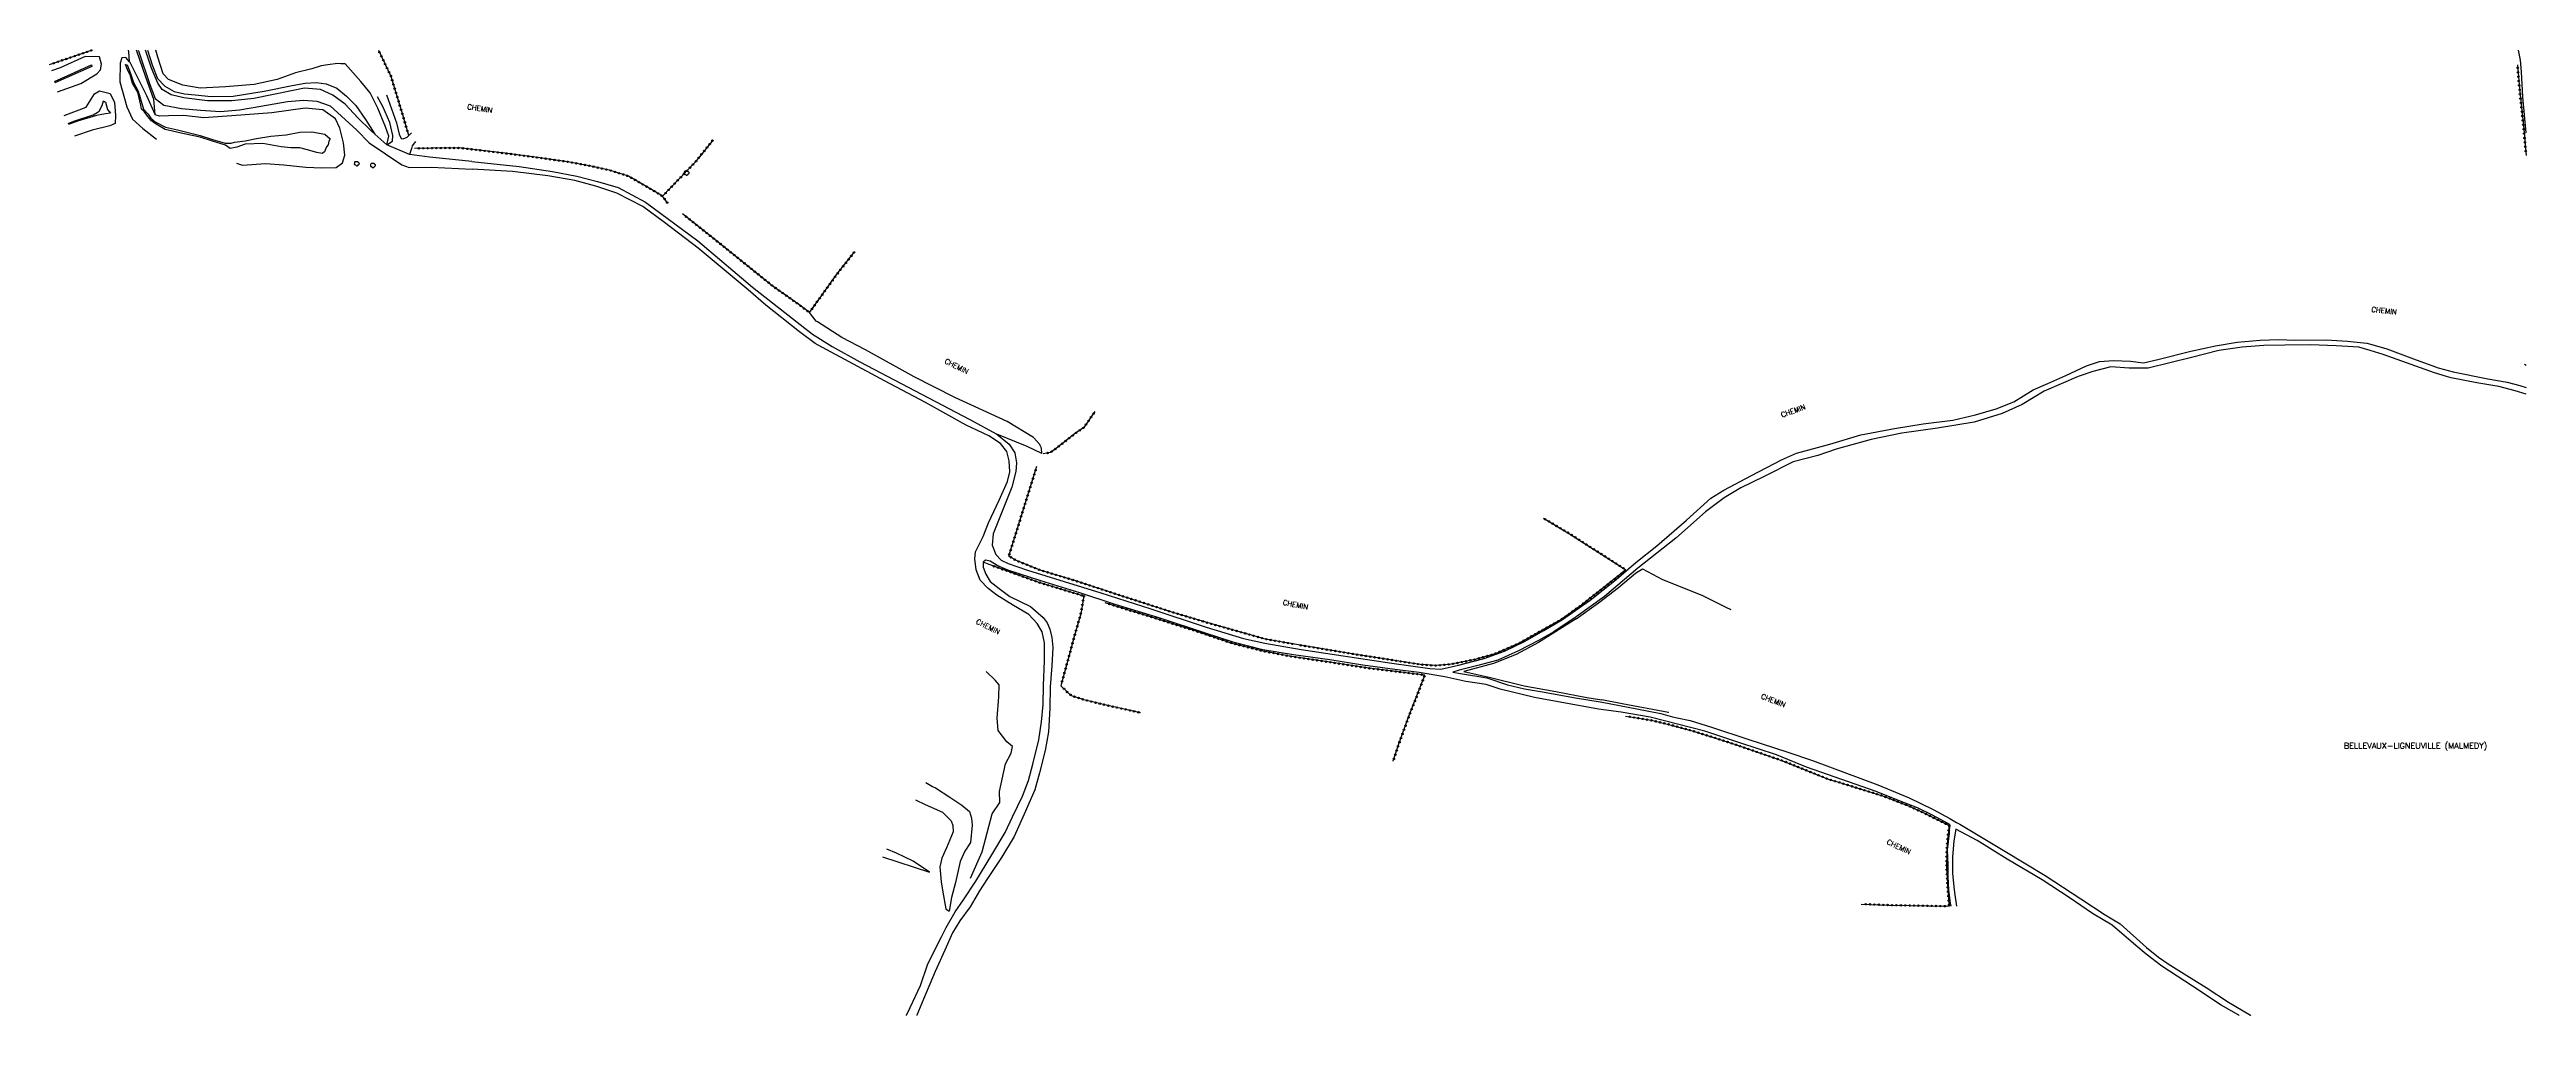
# Model space of a CAD drawing. Header units: millimetres. Extents: x 266999 to 268000, y 119000 to 120000.
# Drawn here: x 267156 to 268000, y 119671 to 120000 of the extents above; entities that cross this region are included whole.
import ezdxf
from ezdxf.enums import TextEntityAlignment as Align

# ---------------------------------------------------------------- set-up
doc = ezdxf.new("R2010")
doc.units = ezdxf.units.MM
doc.layers.get('0').update_dxf_attribs({"linetype": 'CONTINUOUS'})
for name, color, linetype in [('W0017', 7, 'CONTINUOUS'), ('W0071', 7, 'CONTINUOUS'), ('W0211', 2, 'CONTINUOUS'), ('W0214', 2, 'CONTINUOUS'), ('W0300', 7, 'CONTINUOUS'), ('W0322', 7, 'CONTINUOUS'), ('W0323', 7, 'CONTINUOUS'), ('W0330', 7, 'CONTINUOUS'), ('W0980', 7, 'CONTINUOUS'), ('W0989', 7, 'CONTINUOUS')]:
    doc.layers.add(name, color=color, linetype=linetype)
doc.styles.get("Standard").update_dxf_attribs({"font": 'romans.shx', "width": 0.85})

# ---------------------------------------------------------------- blocks, each defined once
blk = doc.blocks.new('T300')
for p, q in [((-0.8, 0.51), (-0.86, 0.34)), ((-0.86, 0.34), (-0.86, 0.17)), ((-0.86, 0.17), (-0.74, 0.06)), ((-0.69, 0.63), (-0.8, 0.51)), ((-0.8, -0.06), (-0.74, 0.06)), ((-0.74, 0.06), (-0.69, 0.11)), ((-0.57, 0.69), (-0.69, 0.63)), ((-0.46, 0.69), (-0.57, 0.69)), ((-0.29, 0.63), (-0.46, 0.69)), ((-0.29, 0.63), (-0.17, 0.74)), ((-0.23, 0.57), (-0.29, 0.63)), ((-0.17, 0.74), (-0.06, 0.8)), ((-0.06, 0.8), (0.06, 0.8)), ((0.06, 0.8), (0.23, 0.74)), ((0.23, 0.74), (0.34, 0.63)), ((0.34, 0.63), (0.4, 0.51)), ((0.46, 0.46), (0.34, 0.46)), ((0.4, 0.51), (0.4, 0.46)), ((0.57, 0.4), (0.46, 0.46)), ((0.57, 0.4), (0.69, 0.29)), ((0.69, 0.29), (0.74, 0.17)), ((0.74, 0.06), (0.69, -0.17)), ((0.74, 0.17), (0.74, 0.06)), ((-0.8, -0.17), (-0.8, -0.06)), ((-0.8, -0.23), (-0.8, -0.17)), ((-0.74, -0.34), (-0.8, -0.23)), ((-0.69, -0.4), (-0.74, -0.34)), ((-0.51, -0.46), (-0.69, -0.4)), ((-0.4, -0.46), (-0.51, -0.46)), ((-0.4, -0.46), (-0.34, -0.46)), ((-0.34, -0.46), (-0.34, -0.4)), ((-0.34, -0.51), (-0.34, -0.46)), ((-0.29, -0.63), (-0.34, -0.51)), ((-0.17, -0.74), (-0.29, -0.63)), ((-0.06, -0.8), (-0.17, -0.74)), ((0.06, -0.8), (-0.06, -0.8)), ((0.17, -0.74), (0.06, -0.8)), ((0.23, -0.69), (0.17, -0.74)), ((0.29, -0.46), (0.23, -0.46)), ((0.29, -0.63), (0.23, -0.69)), ((0.46, -0.4), (0.29, -0.46)), ((0.34, -0.51), (0.29, -0.63)), ((0.34, -0.51), (0.34, -0.46)), ((0.57, -0.34), (0.46, -0.4)), ((0.63, -0.29), (0.57, -0.34)), ((0.69, -0.17), (0.63, -0.29))]:
    blk.add_line(p, q)
blk = doc.blocks.new('t323o')
at = {"color": 0, "linetype": 'Continuous'}
for radius in [0.25, 0.15]:
    blk.add_circle((0, 0), radius, dxfattribs=at)
blk = doc.blocks.new('t322o')
at = {"color": 0, "linetype": 'Continuous'}
for radius in [0.25, 0.15]:
    blk.add_circle((0, 0), radius, dxfattribs=at)

msp = doc.modelspace()

# ---------------------------------------------------------------- linework, layer by layer
at = {"layer": 'W0017'}
for points in [[(267270.82, 119967.75), (267272.74, 119969.09), (267272.83, 119970.99), (267271.79, 119975.4), (267269.42, 119980.84), (267267.66, 119984.19)], [(267270.66, 119984.8), (267274.1, 119975.25), (267275.01, 119971.45), (267275.68, 119970), (267276.41, 119969.78), (267277.71, 119970.39), (267279.19, 119971.82)], [(267280.51, 119968.91), (267279.41, 119967.45), (267279.22, 119966.53), (267278.5, 119964.49)]]:
    msp.add_lwpolyline(points, dxfattribs=at)
at = {"layer": 'W0071'}
for points in [[(267186, 120000), (267186.22, 119999.46), (267189.95, 119988.32), (267191.81, 119983.58), (267194.8, 119981.31), (267200.77, 119980.14), (267207.3, 119979.6), (267214.08, 119979.13), (267220.55, 119979.73), (267227.83, 119980.97), (267236.95, 119982.54), (267242.34, 119983.01), (267246.97, 119982.72), (267251.47, 119981.03), (267255.36, 119977.56), (267260.52, 119972.84), (267264.72, 119968.48), (267275.86, 119961), (267278.4, 119960.06), (267285.88, 119960.16), (267299.83, 119959.53)], [(267299.75, 119962.07), (267285.38, 119963.61), (267278.5, 119964.49), (267270.82, 119967.75), (267266.72, 119971.43), (267265.34, 119972.67), (267260.88, 119977.02), (267256.54, 119981.69), (267252.41, 119984.71), (267248.15, 119986.65), (267242.76, 119987.13), (267238.26, 119986.16), (267225.47, 119983.62), (267218, 119982.76), (267209.69, 119982.78), (267201.57, 119983.76), (267197.32, 119984.88), (267194.2, 119986.7), (267192.67, 119988.84), (267190.62, 119993.97), (267188.57, 120000)], [(268000, 119971.88), (267998.95, 119984.11), (267998.41, 119992.66), (267998.13, 119996.7), (267997.56, 119999.49), (267997.4, 120000)], [(267299.75, 119962.07), (267315.89, 119960.44), (267327.26, 119958.71), (267335.59, 119957.13), (267342.65, 119955.23), (267349.59, 119953.2), (267358.96, 119948.21), (267376.79, 119935.05), (267395.47, 119919.23), (267415.93, 119903.3), (267422.57, 119898.99), (267432.01, 119893.81), (267469.51, 119874.1), (267478.69, 119869.17), (267482.91, 119865.79), (267484.91, 119862.76), (267485.45, 119859.34), (267485.22, 119856.48), (267483.81, 119851.07), (267477.49, 119835.15), (267477.08, 119831.27), (267478.38, 119828.11), (267480.17, 119826.22), (267482.6, 119825.04), (267489.15, 119822.82), (267514.17, 119815.05), (267531.23, 119809.57), (267550.07, 119803.39), (267562.8, 119799.45), (267570.11, 119797.87), (267582.51, 119795.7), (267613.4, 119791.04), (267626.29, 119789.32), (267630.04, 119789.1), (267636.12, 119790.36), (267644.86, 119792.73), (267651.75, 119795.14), (267658.64, 119798.5), (267665.21, 119802.18), (267671.58, 119805.98), (267676.12, 119809.14), (267680.95, 119812.62), (267689.83, 119819.56), (267696.58, 119825.44), (267703.71, 119831.07), (267713.77, 119839.82), (267722.14, 119847.32), (267726.53, 119850.03), (267735.97, 119855.01), (267746.23, 119860.46), (267751.28, 119862.73), (267762.67, 119865.72), (267773.29, 119868.94), (267784.77, 119871.04), (267794.47, 119872.72), (267804.57, 119873.96), (267812.36, 119875.72), (267819.32, 119877.78), (267825.38, 119880.15), (267832.04, 119884.24), (267837.02, 119886.45), (267843.14, 119889.19), (267850.19, 119892.47), (267854.62, 119893.9), (267859.38, 119894.32), (267865.12, 119894.07), (267869.59, 119893.46), (267874.53, 119894.65), (267885.74, 119897.45), (267894.16, 119899.29), (267901.52, 119900.53), (267909.4, 119901.15), (267915.7, 119901.48), (267921.18, 119901.15), (267931.81, 119901.32), (267939.14, 119900.91), (267945.71, 119900.16), (267947.4, 119899.7), (267952.5, 119898.27), (267956.17, 119896.91), (267961.68, 119894.85), (267970.03, 119891.79), (267975.16, 119890.39), (267986.93, 119888.01), (267993.57, 119886.85), (267997.83, 119885.76), (268000, 119885.07)], [(267447.89, 119671), (267447.92, 119671.06), (267449.2, 119673.66), (267452.65, 119681.27), (267455.12, 119688.21), (267458.21, 119694.53), (267459.89, 119697.78), (267461.41, 119700.93), (267464.47, 119706.29), (267467.32, 119710.41), (267471.58, 119716.74), (267477.05, 119725.77), (267481.52, 119733.39), (267484.04, 119738.75), (267487.46, 119745.7), (267489.54, 119751.14), (267491.04, 119756.65), (267493.09, 119765.01), (267493.95, 119771.11), (267494.5, 119777.05), (267494.6, 119783.52), (267494.99, 119791.9), (267494.97, 119797.99), (267494.14, 119801.76), (267492.5, 119804.6), (267489.68, 119807.65), (267484.41, 119810.72), (267478.7, 119814.28), (267475.82, 119816.6), (267473, 119819.43), (267471.7, 119822.88), (267471.25, 119826.65), (267471.48, 119829.03), (267474.04, 119834.26), (267475.9, 119838.91), (267479.57, 119846.62), (267482.4, 119853.03), (267483.1, 119856.27), (267482.87, 119860.07), (267482.08, 119863.3), (267479.99, 119866.01), (267476, 119868.58), (267468.32, 119872.22), (267454.45, 119879.99), (267440.45, 119887.35), (267417.87, 119899.45), (267416.82, 119900.01), (267411.42, 119904.02), (267400.03, 119913.09), (267393.91, 119918.3), (267389.9, 119921.72), (267376.94, 119932.61), (267365.47, 119941.29), (267358.09, 119946.74), (267349.19, 119951.36), (267342.03, 119953.74), (267334.84, 119955.64), (267325.66, 119957.26), (267313.65, 119958.74), (267299.83, 119959.53)], [(268000, 119882.76), (267996.28, 119883.98), (267990.77, 119885.45), (267983.26, 119886.65), (267974.44, 119888.34), (267972.84, 119888.82), (267968.74, 119890.06), (267962.46, 119892.33), (267951.28, 119896.36), (267946.86, 119897.73), (267943.02, 119898.79), (267935.24, 119899.32), (267926.51, 119899.64), (267917.73, 119899.51), (267910.66, 119899.42), (267903.22, 119898.81), (267895.29, 119897.68), (267885.98, 119895.31), (267871.17, 119891.68), (267864.74, 119891.66), (267858.49, 119892.1), (267852.35, 119890.5), (267847.29, 119888.8), (267835.69, 119883.77), (267828.21, 119879.27), (267821.4, 119876.2), (267811.92, 119873.19), (267799.36, 119871.19), (267787.17, 119869.46), (267776.78, 119867.32), (267764.82, 119864.01), (267758.63, 119861.9), (267750.14, 119859.74), (267740.26, 119854.75), (267732.32, 119850.82), (267726.6, 119847.45), (267720.34, 119842.72), (267710.16, 119833.71), (267697.21, 119823.44), (267685.9, 119813.83), (267676.2, 119806.85), (267668.64, 119801.83), (267663.33, 119798.86), (267656.58, 119795.25), (267649.5, 119792.13), (267643.17, 119790.36), (267636.33, 119788.71), (267634.18, 119788.06), (267636.78, 119787.57), (267645.74, 119786.07), (267652.78, 119783.76), (267658.54, 119782.32), (267664.1, 119781.45), (267676.02, 119779.24), (267685.04, 119777.84), (267696.9, 119775.52), (267705.02, 119773.88), (267709.09, 119772.84), (267710.63, 119772.45), (267715.04, 119771.59), (267722.35, 119769.23), (267734.75, 119765.24), (267748.38, 119760.73), (267756.78, 119757.86), (267779.09, 119749.57), (267789.66, 119745.21), (267797.67, 119741.35), (267797.89, 119741.23), (267803.6, 119738.1), (267805.83, 119736.83), (267806.98, 119736.17), (267812.72, 119732.83), (267822.37, 119727.06), (267836.08, 119718.67), (267848.28, 119710.76), (267856.52, 119705.27), (267861.59, 119702.26), (267870.61, 119694.18), (267874.66, 119690.87), (267877.99, 119688.65), (267883.48, 119685.24), (267890.97, 119680.5), (267898.59, 119675.48), (267906.04, 119671.07), (267906.15, 119671)], [(267804, 119708.22), (267803.85, 119709.33), (267803.27, 119713.75), (267803.04, 119718.32), (267802.96, 119722.27), (267802.81, 119727.42), (267803.52, 119733.1), (267803.61, 119736.07), (267797.42, 119739.37), (267792.6, 119741.78), (267786.69, 119744), (267778.47, 119747.39), (267754.73, 119755.68), (267744.52, 119759.82), (267731.98, 119763.97), (267720.12, 119767.91), (267711.15, 119770.2), (267701.39, 119772.63), (267691.52, 119774.38), (267683.8, 119775.45), (267661.96, 119779.43), (267650.35, 119782.27), (267645.48, 119783.82), (267638.55, 119784.83), (267631.43, 119786.41), (267622.69, 119787.86), (267614.4, 119788.98), (267603.47, 119790.37), (267592.19, 119792.27), (267579.86, 119793.9), (267569.4, 119795.61), (267559.67, 119798.12), (267549.49, 119801.42), (267534.72, 119806.3), (267519.09, 119811.1), (267507, 119815.08), (267493.7, 119819.15), (267482.49, 119822.82), (267478.83, 119824.37), (267476.5, 119825.9), (267474.91, 119826.24), (267474.12, 119825.5), (267474.04, 119823.79), (267474.95, 119821.38), (267476.5, 119818.96), (267479.47, 119816.51), (267483.15, 119813.84), (267490.22, 119810.42), (267494.48, 119806.62), (267495.83, 119804.86), (267496.77, 119802.68), (267497.49, 119799.86), (267497.84, 119796.4), (267497.45, 119790.24), (267496.95, 119783), (267496.83, 119775.8), (267496.3, 119767.67), (267495.25, 119761.28), (267493.32, 119753.75), (267491.66, 119747.89), (267487.99, 119739.61), (267484.64, 119732.02), (267480.29, 119724.85), (267475.51, 119717.69), (267472.82, 119713.51), (267469.63, 119708.02), (267466.09, 119703.29), (267463.59, 119699.18), (267460.98, 119693.22), (267457.65, 119686.02), (267453.77, 119676.53), (267451.44, 119671.06), (267451.41, 119671)], [(267902.16, 119671), (267902.04, 119671.07), (267896.07, 119674.5), (267886.34, 119680.97), (267875.81, 119687.84), (267870.5, 119691.86), (267866.94, 119694.8), (267858.86, 119701.82), (267852.24, 119705.78), (267844.26, 119711.24), (267835, 119717.24), (267823.16, 119724.3), (267812.87, 119730.6), (267805.68, 119734.52), (267805.44, 119733.23), (267804.91, 119730.37), (267804.52, 119725.07), (267804.51, 119719.54), (267804.95, 119714.88), (267805.14, 119712.87), (267805.81, 119708.26)]]:
    msp.add_lwpolyline(points, dxfattribs=at)
at = {"layer": 'W0211'}
for points in [[(267191.82, 119978.08), (267191.36, 119983.25), (267188.69, 119990.88), (267185.49, 120000)], [(267270.82, 119967.75), (267271.43, 119970.74), (267270.28, 119973.9), (267267.77, 119980.23), (267265.08, 119985.47), (267261.89, 119989.32), (267256.54, 119995.38), (267255.14, 119995.44), (267254, 119995.5), (267250.64, 119995.04), (267248.36, 119994.71), (267245.26, 119993.74), (267239.69, 119992.32), (267233.43, 119990), (267225.58, 119988.38), (267215.82, 119987.5), (267207.2, 119987.14), (267201.3, 119988.13), (267196.41, 119990.07), (267194.49, 119992.02), (267192.75, 119997.66), (267192.01, 120000)], [(267157.46, 119989.36), (267157.46, 119989.36), (267170.17, 119995.07), (267170.24, 119994.5), (267157.66, 119988.92), (267157.6, 119988.9)], [(267162.16, 119975.06), (267164.12, 119975.83), (267170.64, 119977.96), (267172.03, 119978.79), (267172.73, 119979.24), (267173.73, 119981.14), (267174.17, 119982.79), (267174.93, 119982.29), (267175.58, 119979.82), (267176.6, 119978.62), (267174.89, 119978.36), (267171.78, 119977.77), (267165.33, 119975.9), (267162.33, 119974.72)], [(267494.1, 119862.55), (267493.9, 119864.33), (267493.48, 119865.34), (267493.38, 119865.59), (267491.2, 119867.98), (267482.26, 119873.42), (267464.35, 119881.63), (267450.58, 119888.74), (267433.93, 119897.91), (267425.83, 119902.09), (267417.55, 119907.4), (267417.15, 119907.66), (267414.83, 119910.62)], [(267476.4, 119824.63), (267474.12, 119825.5)], [(267454.52, 119750.44), (267456.74, 119749.02), (267457.83, 119748.65), (267462.74, 119745.46), (267466.83, 119742.64), (267469.45, 119740.57), (267470.11, 119738.23), (267470.32, 119735.82), (267469.74, 119729.91), (267467.86, 119726.98), (267466.25, 119723.54), (267464.66, 119716.35), (267463.25, 119711.26), (267462.53, 119706.56)], [(267439.7, 119725.13), (267455.81, 119719.88)]]:
    msp.add_lwpolyline(points, dxfattribs=at)
msp.add_lwpolyline([(267248.75, 119964.81), (267246.97, 119965.12), (267243.29, 119966.18), (267241.13, 119966.74), (267239.73, 119966.73), (267238.02, 119966.78), (267234.73, 119967.08), (267228.57, 119968.19), (267222.55, 119967.97), (267219.64, 119967.01), (267217.36, 119966.55), (267215.77, 119967.68), (267211.39, 119969.06), (267207.2, 119970.43), (267201.74, 119971.54), (267195.27, 119973.03), (267192.15, 119974.79), (267190.56, 119975.93), (267189.35, 119977.44), (267188.07, 119979.15), (267187.18, 119979.9), (267186.98, 119981.36), (267185.88, 119985.73), (267184.09, 119988.82), (267183.25, 119991.61), (267182.49, 119993.13), (267181.71, 119995.21), (267182.22, 119995.03), (267183.44, 119992.05), (267184.47, 119989.02), (267186.07, 119986.04), (267187.04, 119982.63), (267187.82, 119979.9), (267189.47, 119978.26), (267190.36, 119976.88), (267191.77, 119975.61), (267195.33, 119973.86), (267199.45, 119972.86), (267202.56, 119972.06), (267207.13, 119971), (267211.39, 119969.57), (267215.7, 119968.32), (267217.73, 119968.39), (267218.81, 119968.65), (267222.48, 119969.18), (267226.41, 119969.9), (267231.22, 119970.74), (267236.48, 119971.15), (267241.1, 119972.06), (267245.22, 119972.21), (267249.66, 119971.47), (267251.51, 119969.83), (267251.01, 119969.01), (267250.76, 119967.74), (267250.26, 119967.16), (267249.57, 119965.38)], close=True, dxfattribs=at)
at = {"layer": 'W0214'}
for points in [[(267158.48, 119985.82), (267166.53, 119988.71), (267171.9, 119991.97), (267173.23, 119993.31), (267173.53, 119995.34), (267172.89, 119997.81), (267167.94, 119997.85), (267159.41, 119994), (267156.43, 119992.96)], [(267219.57, 119961.54), (267221.6, 119960.86), (267229.4, 119961.4), (267235.67, 119960.93), (267243.22, 119960.14), (267248.67, 119959.92), (267253.55, 119960.01), (267255.7, 119961.67), (267256.45, 119964.27), (267255.98, 119968.45), (267254.75, 119973.51), (267253.28, 119976.61), (267248.95, 119979.76), (267242.93, 119980.24), (267231.59, 119978.66), (267217.97, 119977.64), (267208.46, 119977.02), (267201.48, 119977.81), (267196.41, 119977.65), (267193.24, 119977.58), (267191.85, 119978.01), (267191.82, 119978.08), (267188.96, 119984.46), (267184.48, 119993.57), (267183.26, 119995.85), (267183.07, 119996.09), (267181.86, 119997.61), (267180.4, 119997.41), (267179.84, 119995.57), (267179.74, 119989.23), (267182.2, 119980.75), (267184.06, 119976.58), (267187.62, 119973.36), (267192.3, 119969.76)], [(267183.07, 119996.09), (267182.86, 119999.48), (267182.7, 120000)], [(267189.24, 120000), (267190.87, 119994.73), (267192.6, 119990.37), (267195.09, 119987.84), (267198.33, 119985.96), (267201.76, 119985.21), (267205.5, 119984.79), (267210.95, 119984.31), (267218.37, 119984.35), (267229.01, 119986.05), (267238.57, 119988), (267242.94, 119988.78), (267246.74, 119988.99), (267250.1, 119988.63), (267253.73, 119987.06), (267257.04, 119984.42), (267260.22, 119981.2), (267263.48, 119976.46), (267266.72, 119971.43)], [(267160.79, 119977.8), (267168.35, 119980.61), (267171.11, 119985.12), (267172.88, 119986.21), (267176.5, 119985.28), (267177.91, 119982.24), (267178.32, 119977.74), (267178.14, 119975.08), (267176.37, 119974.31), (267170.35, 119972.76), (267164.33, 119970.71)], [(267494.1, 119862.55), (267489.07, 119864.92), (267478.69, 119869.17)], [(267469.75, 119717.78), (267473.73, 119726.82), (267477.16, 119739.74), (267479.73, 119743.63), (267479.63, 119747.38), (267481.7, 119756.73), (267483.57, 119760.42), (267484.06, 119762.71), (267482.08, 119764.22), (267479.12, 119768.19), (267478.83, 119772.37), (267479.46, 119779.62), (267479.55, 119783.74), (267478.14, 119785.25), (267475.03, 119788.22)], [(267451.02, 119744.46), (267454.25, 119742.88), (267460.24, 119740.27), (267463.19, 119737.31), (267463.71, 119735.79), (267463.85, 119733.57), (267461.56, 119728.16), (267460.01, 119724.59), (267459.33, 119721.66), (267459.7, 119716.53), (267460.3, 119713.04), (267461.31, 119707.4), (267462.53, 119706.56)], [(267455.81, 119719.88), (267450.25, 119723.64), (267444.52, 119726.38), (267441.2, 119727.7)]]:
    msp.add_lwpolyline(points, dxfattribs=at)
at = {"layer": 'W0322'}
for points in [[(267366.44, 119947.99), (267364.77, 119950.26), (267361.01, 119952.55), (267353.16, 119957.11), (267346.67, 119959.14), (267340.31, 119960.54), (267332.49, 119961.99), (267320.61, 119963.66), (267311.01, 119964.9), (267295.6, 119966.73), (267286.31, 119966.65), (267280.2, 119966.59)], [(267414.83, 119910.62), (267411.19, 119913.38), (267402.18, 119919.76), (267383.77, 119934.57), (267371.62, 119944.23)], [(267580.83, 119797.42), (267570.34, 119799.29), (267551.51, 119804.57), (267538.4, 119808.51), (267521.15, 119814.07), (267505.68, 119819.12), (267493.46, 119822.82), (267485.37, 119826.04), (267482.82, 119827.61), (267492.36, 119858.28)], [(267508.41, 119813.98), (267492.83, 119818.69), (267476.4, 119824.63)], [(267527.67, 119774.21), (267516.09, 119776.73), (267508.42, 119778.63), (267508.32, 119778.66), (267504.22, 119779.99), (267502.68, 119781.27), (267500.57, 119783.41)]]:
    msp.add_lwpolyline(points, dxfattribs=at)
at = {"layer": 'W0323'}
for points in [[(267155.81, 119995.12), (267166.81, 119998.88), (267170.15, 120000)], [(267267.94, 120000), (267272.17, 119991.21), (267276.14, 119978.14), (267278.17, 119971.11)], [(267997.05, 119995.08), (267997.74, 119987.01), (267999.19, 119973.26), (268000, 119964.16)], [(267382.02, 119969.5), (267375.9, 119961.85), (267364.77, 119950.26)], [(267414.83, 119910.62), (267418.91, 119916.3), (267424.23, 119923.65), (267430.3, 119931.43)], [(268000, 119892.55), (267999.46, 119892.96)], [(267512.18, 119876.92), (267508.43, 119871.44), (267505.53, 119869.45), (267499.04, 119864.38), (267496.96, 119862.9), (267494.55, 119862.49)], [(267665.06, 119840.5), (267673.96, 119835.22), (267693.18, 119822.9), (267688.64, 119819.24), (267677.55, 119810.57), (267671.12, 119805.94), (267663.04, 119801.42), (267656.79, 119797.88), (267648.58, 119794.31), (267641.68, 119792.34), (267633.57, 119790.74), (267628.05, 119790.25), (267623.03, 119790.64), (267601.93, 119793.94), (267580.83, 119797.42)], [(267508.41, 119813.98), (267507.32, 119807.88), (267505.14, 119800.18), (267502.97, 119792.1), (267500.57, 119783.41)], [(267613.82, 119757.71), (267613.84, 119757.75), (267615.91, 119763.96), (267619.22, 119773.03), (267623.31, 119783.48), (267624.61, 119787.04), (267605.64, 119789.34), (267592.33, 119791.4), (267579.17, 119793.35), (267569.54, 119795.19), (267558.98, 119797.85), (267545.96, 119802.24), (267532.95, 119806.34), (267515.66, 119811.67)], [(267692.98, 119773.07), (267701.86, 119771.61), (267708.58, 119770.01), (267715.76, 119768.03), (267723.35, 119765.68), (267730.83, 119763.21), (267746.51, 119757.85), (267762.15, 119751.54), (267765.26, 119750.62), (267780.64, 119745.87), (267789.5, 119742.43), (267794.68, 119740.03), (267803.4, 119735.7), (267802.85, 119731.55), (267802.51, 119726.87), (267802.48, 119721.26), (267802.78, 119716.02), (267803.29, 119709.32), (267803.37, 119708.23)], [(267773.39, 119708.98), (267782.95, 119708.61), (267803.37, 119708.23)]]:
    msp.add_lwpolyline(points, dxfattribs=at)
at = {"layer": 'W0330'}
for points in [[(267676.18, 119806.18), (267683.83, 119811.69), (267690.66, 119816.84), (267696.47, 119821.81), (267698.79, 119823.23), (267705.65, 119819.59), (267719.08, 119814.22), (267727.18, 119810.21), (267728.94, 119809.35)], [(267676.18, 119806.18), (267663.34, 119798.16), (267655.77, 119794.09), (267647.99, 119791), (267637.92, 119788.21), (267647.05, 119786.24), (267658.47, 119783.42), (267669.31, 119781.43), (267679.8, 119779.43), (267684.95, 119778.56)], [(267707.67, 119774.21), (267707.63, 119774.22), (267691.84, 119777.21), (267684.95, 119778.56)]]:
    msp.add_lwpolyline(points, dxfattribs=at)

# ---------------------------------------------------------------- block references
at = {"layer": 'W0300', "rotation": 359.9999899820874}
for p in [(267260.6, 119961.32), (267266.09, 119960.74), (267373.04, 119958.17)]:
    msp.add_blockref('T300', p, dxfattribs=at)
at = {"layer": 'W0322'}
for p, rotation in [((267281.7, 119966.6), 180.5900778958793), ((267283.2, 119966.62), 180.5900778958793), ((267284.7, 119966.63), 180.5900778958793), ((267286.2, 119966.65), 180.5900778958793), ((267287.7, 119966.66), 180.4873756228087), ((267289.2, 119966.67), 180.4873756228087), ((267290.7, 119966.69), 180.4873756228087), ((267292.2, 119966.7), 180.4873756228087), ((267293.7, 119966.71), 180.4873756228087), ((267295.2, 119966.72), 180.4873756228087), ((267296.69, 119966.6), 173.2545780333491), ((267298.18, 119966.42), 173.2545780333491), ((267299.67, 119966.25), 173.2545780333491), ((267301.16, 119966.07), 173.2545780333491), ((267302.65, 119965.89), 173.2545780333491), ((267304.14, 119965.72), 173.2545780333491), ((267305.63, 119965.54), 173.2545780333491), ((267307.12, 119965.37), 173.2545780333491), ((267308.6, 119965.19), 173.2545780333491), ((267310.09, 119965.01), 173.2545780333491), ((267311.58, 119964.83), 172.6127605539778), ((267313.07, 119964.64), 172.6127605539778), ((267314.56, 119964.44), 172.6127605539778), ((267316.05, 119964.25), 172.6127605539778), ((267317.53, 119964.06), 172.6127605539778), ((267319.02, 119963.87), 172.6127605539778), ((267320.51, 119963.67), 172.6127605539778), ((267321.99, 119963.47), 172.0191349628553), ((267323.48, 119963.26), 172.0191349628553), ((267324.96, 119963.05), 172.0191349628553), ((267326.45, 119962.84), 172.0191349628553), ((267327.94, 119962.63), 172.0191349628553), ((267329.42, 119962.42), 172.0191349628553), ((267330.91, 119962.22), 172.0191349628553), ((267332.39, 119962.01), 172.0191349628553), ((267333.87, 119961.74), 169.4883220909485), ((267335.34, 119961.46), 169.4883220909485), ((267336.82, 119961.19), 169.4883220909485), ((267338.29, 119960.92), 169.4883220909485), ((267339.77, 119960.64), 169.4883220909485), ((267341.24, 119960.34), 167.5819233918637), ((267342.7, 119960.02), 167.5819233918637), ((267344.17, 119959.69), 167.5819233918637), ((267345.63, 119959.37), 167.5819233918637), ((267347.09, 119959.01), 162.6062905906182), ((267348.52, 119958.56), 162.6062905906182), ((267349.95, 119958.12), 162.6062905906182), ((267351.38, 119957.67), 162.6062905906182), ((267352.81, 119957.22), 162.6062905906182), ((267354.14, 119956.54), 149.850338298978), ((267355.44, 119955.79), 149.850338298978), ((267356.74, 119955.03), 149.850338298978), ((267358.03, 119954.28), 149.850338298978), ((267359.33, 119953.53), 149.850338298978), ((267360.63, 119952.77), 149.850338298978), ((267361.91, 119952), 148.65680676648), ((267363.19, 119951.22), 148.65680676648), ((267364.47, 119950.44), 148.65680676648), ((267365.45, 119949.33), 126.3740186330532), ((267366.34, 119948.12), 126.3740186330532), ((267372.79, 119943.3), 141.5085386916626), ((267373.97, 119942.36), 141.5085386916626), ((267375.14, 119941.43), 141.5085386916626), ((267376.31, 119940.5), 141.5085386916626), ((267377.49, 119939.56), 141.5085386916626), ((267378.66, 119938.63), 141.5085386916626), ((267379.84, 119937.7), 141.5085386916626), ((267381.01, 119936.76), 141.5085386916626), ((267382.18, 119935.83), 141.5085386916626), ((267383.36, 119934.9), 141.5085386916626), ((267384.53, 119933.96), 141.1997055085134), ((267385.7, 119933.02), 141.1997055085134), ((267386.87, 119932.08), 141.1997055085134), ((267388.04, 119931.14), 141.1997055085134), ((267389.21, 119930.2), 141.1997055085134), ((267390.37, 119929.26), 141.1997055085134), ((267391.54, 119928.32), 141.1997055085134), ((267392.71, 119927.38), 141.1997055085134), ((267393.88, 119926.44), 141.1997055085134), ((267395.05, 119925.5), 141.1997055085134), ((267396.22, 119924.56), 141.1997055085134), ((267397.39, 119923.62), 141.1997055085134), ((267398.56, 119922.68), 141.1997055085134), ((267399.73, 119921.74), 141.1997055085134), ((267400.9, 119920.8), 141.1997055085134), ((267402.06, 119919.86), 141.1997055085134), ((267403.28, 119918.98), 144.6547369609885), ((267404.51, 119918.12), 144.6547369609885), ((267405.73, 119917.25), 144.6547369609885), ((267406.95, 119916.38), 144.6547369609885), ((267408.18, 119915.51), 144.6547369609885), ((267409.4, 119914.64), 144.6547369609885), ((267410.62, 119913.78), 144.6547369609885), ((267411.83, 119912.89), 142.861792861469), ((267413.03, 119911.98), 142.861792861469), ((267414.22, 119911.08), 142.861792861469), ((267490.58, 119852.56), 72.70820918856609), ((267491.03, 119853.99), 72.70820918856609), ((267491.47, 119855.42), 72.70820918856609), ((267491.92, 119856.85), 72.70820918856609), ((267487.91, 119843.96), 72.70820918856609), ((267488.35, 119845.39), 72.70820918856609), ((267488.8, 119846.83), 72.70820918856609), ((267489.24, 119848.26), 72.70820918856609), ((267489.69, 119849.69), 72.70820918856609), ((267490.14, 119851.12), 72.70820918856609), ((267485.23, 119835.37), 72.70820918856609), ((267485.68, 119836.8), 72.70820918856609), ((267486.12, 119838.23), 72.70820918856609), ((267486.57, 119839.67), 72.70820918856609), ((267487.01, 119841.1), 72.70820918856609), ((267487.46, 119842.53), 72.70820918856609), ((267483, 119828.21), 72.70820918856609), ((267483.45, 119829.64), 72.70820918856609), ((267483.56, 119827.15), 148.5241600709392), ((267483.89, 119831.07), 72.70820918856609), ((267484.34, 119832.5), 72.70820918856609), ((267484.79, 119833.94), 72.70820918856609), ((267477.81, 119824.12), 160.1222499637268), ((267479.22, 119823.61), 160.1222499637268), ((267480.63, 119823.1), 160.1222499637268), ((267482.04, 119822.59), 160.1222499637268), ((267483.45, 119822.08), 160.1222499637268), ((267484.84, 119826.37), 148.5241600709392), ((267484.86, 119821.57), 160.1222499637268), ((267486.18, 119825.72), 158.2657816954693), ((267486.28, 119821.06), 160.1222499637268), ((267487.58, 119825.16), 158.2657816954693), ((267487.69, 119820.55), 160.1222499637268), ((267488.97, 119824.61), 158.2657816954693), ((267489.1, 119820.04), 160.1222499637268), ((267490.36, 119824.05), 158.2657816954693), ((267490.51, 119819.53), 160.1222499637268), ((267491.76, 119823.5), 158.2657816954693), ((267491.92, 119819.02), 160.1222499637268), ((267493.15, 119822.94), 158.2657816954693), ((267493.34, 119818.53), 163.1807061643842), ((267494.58, 119822.48), 163.1790896904208), ((267496.01, 119822.05), 163.1790896904208), ((267497.45, 119821.61), 163.1790896904208), ((267498.88, 119821.18), 163.1790896904208), ((267500.32, 119820.74), 163.1790896904208), ((267501.76, 119820.31), 163.1790896904208), ((267503.19, 119819.88), 163.1790896904208), ((267504.63, 119819.44), 163.1790896904208), ((267506.06, 119819), 161.8901238095523), ((267507.49, 119818.53), 161.8901238095523), ((267494.77, 119818.1), 163.1807061643842), ((267496.21, 119817.67), 163.1807061643842), ((267497.64, 119817.23), 163.1807061643842), ((267499.08, 119816.8), 163.1807061643842), ((267500.52, 119816.36), 163.1807061643842), ((267501.95, 119815.93), 163.1807061643842), ((267503.39, 119815.5), 163.1807061643842), ((267504.82, 119815.06), 163.1807061643842), ((267506.26, 119814.63), 163.1807061643842), ((267507.7, 119814.19), 163.1807061643842), ((267508.91, 119818.07), 161.8901238095523), ((267510.34, 119817.6), 161.8901238095523), ((267511.76, 119817.13), 161.8901238095523), ((267513.19, 119816.67), 161.8901238095523), ((267514.61, 119816.2), 161.8901238095523), ((267516.04, 119815.74), 161.8901238095523), ((267517.47, 119815.27), 161.8901238095523), ((267518.89, 119814.8), 161.8901238095523), ((267520.32, 119814.34), 161.8901238095523), ((267521.74, 119813.87), 162.1619751887479), ((267523.17, 119813.41), 162.1619751887479), ((267524.6, 119812.95), 162.1619751887479), ((267526.03, 119812.5), 162.1619751887479), ((267527.46, 119812.04), 162.1619751887479), ((267528.88, 119811.58), 162.1619751887479), ((267530.31, 119811.12), 162.1619751887479), ((267531.74, 119810.66), 162.1619751887479), ((267533.17, 119810.2), 162.1619751887479), ((267534.59, 119809.74), 162.1619751887479), ((267536.02, 119809.28), 162.1619751887479), ((267537.45, 119808.82), 162.1619751887479), ((267538.88, 119808.37), 163.2738977449347), ((267540.32, 119807.94), 163.2738977449347), ((267541.75, 119807.51), 163.2738977449347), ((267543.19, 119807.07), 163.2738977449347), ((267544.63, 119806.64), 163.2738977449347), ((267546.06, 119806.21), 163.2738977449347), ((267547.5, 119805.78), 163.2738977449347), ((267548.94, 119805.35), 163.2738977449347), ((267550.37, 119804.92), 163.2738977449347), ((267551.81, 119804.49), 164.3338344201682), ((267553.26, 119804.08), 164.3338344201682), ((267554.7, 119803.68), 164.3338344201682), ((267556.14, 119803.27), 164.3338344201682), ((267557.59, 119802.87), 164.3338344201682), ((267559.03, 119802.46), 164.3338344201682), ((267560.48, 119802.06), 164.3338344201682), ((267561.92, 119801.65), 164.3338344201682), ((267563.37, 119801.25), 164.3338344201682), ((267564.81, 119800.84), 164.3338344201682), ((267566.25, 119800.44), 164.3338344201682), ((267567.7, 119800.03), 164.3338344201682), ((267569.14, 119799.63), 164.3338344201682), ((267570.59, 119799.25), 169.8913991899484), ((267572.07, 119798.98), 169.8913991899484), ((267573.55, 119798.72), 169.8913991899484), ((267575.02, 119798.46), 169.8913991899484), ((267576.5, 119798.2), 169.8913991899484), ((267577.98, 119797.93), 169.8913991899484), ((267579.45, 119797.67), 169.8913991899484), ((267501.62, 119782.35), 134.6767550260022), ((267502.68, 119781.28), 134.6767550260022), ((267503.83, 119780.31), 140.0442293176625), ((267505.16, 119779.68), 162.1037351559933), ((267506.59, 119779.22), 162.1037351559933), ((267508.02, 119778.76), 162.1037351559933), ((267509.46, 119778.37), 166.0992655407668), ((267510.92, 119778.01), 166.0992655407668), ((267512.38, 119777.65), 166.0992655407668), ((267513.83, 119777.29), 166.0992655407668), ((267515.29, 119776.93), 166.0992655407668), ((267516.75, 119776.59), 167.7144178963195), ((267518.21, 119776.27), 167.7144178963195), ((267519.68, 119775.95), 167.7144178963195), ((267521.15, 119775.63), 167.7144178963195), ((267522.61, 119775.31), 167.7144178963195), ((267524.08, 119774.99), 167.7144178963195), ((267525.54, 119774.67), 167.7144178963195), ((267527.01, 119774.35), 167.7144178963195)]:
    msp.add_blockref('t322o', p, dxfattribs=dict(at, rotation=rotation))
at = {"layer": 'W0323'}
for p, rotation in [((267157.23, 119995.6), 18.88266669789537), ((267158.65, 119996.09), 18.88266669789537), ((267160.07, 119996.57), 18.88266669789537), ((267161.49, 119997.06), 18.88266669789537), ((267162.91, 119997.54), 18.88266669789537), ((267164.33, 119998.03), 18.88266669789537), ((267165.75, 119998.51), 18.88266669789537), ((267167.17, 119999), 18.59612656891095), ((267168.59, 119999.48), 18.59612656891095), ((267170.01, 119999.95), 18.59612656891095), ((267268.26, 119999.34), 295.7061519850458), ((267268.91, 119997.99), 295.7061519850458), ((267269.56, 119996.64), 295.7061519850458), ((267270.21, 119995.29), 295.7061519850458), ((267270.86, 119993.94), 295.7061519850458), ((267271.51, 119992.59), 295.7061519850458), ((267272.16, 119991.23), 295.7061519850458), ((267272.6, 119989.8), 286.876039093264), ((267273.04, 119988.37), 286.876039093264), ((267997.14, 119994.02), 274.8594146397722), ((267997.27, 119992.52), 274.8594146397722), ((267997.4, 119991.03), 274.8594146397722), ((267997.53, 119989.54), 274.8594146397722), ((267997.65, 119988.04), 274.8594146397722), ((267273.47, 119986.93), 286.876039093264), ((267273.91, 119985.49), 286.876039093264), ((267274.34, 119984.06), 286.876039093264), ((267274.78, 119982.62), 286.876039093264), ((267275.21, 119981.19), 286.876039093264), ((267275.65, 119979.75), 286.876039093264), ((267997.79, 119986.55), 276.0152958333045), ((267997.95, 119985.06), 276.0152958333045), ((267998.1, 119983.56), 276.0152958333045), ((267998.26, 119982.07), 276.0152958333045), ((267998.42, 119980.58), 276.0152958333045), ((267998.58, 119979.09), 276.0152958333045), ((267276.08, 119978.32), 286.876039093264), ((267276.5, 119976.88), 286.1358252621082), ((267276.92, 119975.44), 286.1358252621082), ((267277.34, 119974), 286.1358252621082), ((267277.75, 119972.55), 286.1358252621082), ((267998.73, 119977.6), 276.0152958333045), ((267998.89, 119976.1), 276.0152958333045), ((267999.05, 119974.61), 276.0152958333045), ((267999.2, 119973.12), 275.0886859823061), ((267999.33, 119971.63), 275.0886859823061), ((267376.17, 119962.19), 231.3265346622538), ((267377.11, 119963.36), 231.3265346622538), ((267378.04, 119964.53), 231.3265346622538), ((267378.98, 119965.7), 231.3265346622538), ((267379.92, 119966.87), 231.3265346622538), ((267380.85, 119968.04), 231.3265346622538), ((267381.79, 119969.22), 231.3265346622538), ((267999.47, 119970.13), 275.0886859823061), ((267999.6, 119968.64), 275.0886859823061), ((267999.73, 119967.14), 275.0886859823061), ((267999.87, 119965.65), 275.0886859823061), ((267367.89, 119953.51), 226.1702714013449), ((267368.93, 119954.59), 226.1702714013449), ((267369.96, 119955.67), 226.1702714013449), ((267371, 119956.75), 226.1702714013449), ((267372.04, 119957.83), 226.1702714013449), ((267373.08, 119958.92), 226.1702714013449), ((267374.12, 119960), 226.1702714013449), ((267375.16, 119961.08), 226.1702714013449), ((267365.81, 119951.34), 226.1702714013449), ((267366.85, 119952.42), 226.1702714013449), ((267428.19, 119928.72), 52.04362080676665), ((267429.11, 119929.9), 52.04362080676665), ((267430.03, 119931.09), 52.04362080676665), ((267421.84, 119920.36), 54.06082746160608), ((267422.72, 119921.57), 54.06082746160608), ((267423.6, 119922.78), 54.06082746160608), ((267424.5, 119923.99), 52.04362080676665), ((267425.42, 119925.17), 52.04362080676665), ((267426.34, 119926.36), 52.04362080676665), ((267427.26, 119927.54), 52.04362080676665), ((267415.71, 119911.84), 54.38518764340343), ((267416.58, 119913.06), 54.38518764340343), ((267417.45, 119914.28), 54.38518764340343), ((267418.33, 119915.49), 54.38518764340343), ((267419.2, 119916.71), 54.06082746160608), ((267420.08, 119917.93), 54.06082746160608), ((267420.96, 119919.14), 54.06082746160608), ((267505.75, 119869.6), 214.5026550956292), ((267506.98, 119870.45), 214.5026550956292), ((267508.22, 119871.3), 214.5026550956292), ((267509.13, 119872.47), 235.5707915144485), ((267509.98, 119873.71), 235.5707915144485), ((267510.83, 119874.95), 235.5707915144485), ((267511.68, 119876.18), 235.5707915144485), ((267496.03, 119862.74), 189.5009026205053), ((267497.41, 119863.22), 215.4020173345464), ((267498.63, 119864.09), 215.4020173345464), ((267499.83, 119864.99), 218.0232267472744), ((267501.01, 119865.92), 218.0232267472744), ((267502.19, 119866.84), 218.0232267472744), ((267503.37, 119867.77), 218.0232267472744), ((267504.55, 119868.69), 218.0232267472744), ((267665.63, 119840.16), 329.3459728630713), ((267666.92, 119839.4), 329.3459728630713), ((267668.21, 119838.63), 329.3459728630713), ((267669.5, 119837.87), 329.3459728630713), ((267670.79, 119837.1), 329.3459728630713), ((267672.08, 119836.34), 329.3459728630713), ((267673.37, 119835.57), 329.3459728630713), ((267674.65, 119834.78), 327.3311233385352), ((267675.91, 119833.97), 327.3311233385352), ((267677.17, 119833.16), 327.3311233385352), ((267678.43, 119832.35), 327.3311233385352), ((267679.7, 119831.55), 327.3311233385352), ((267680.96, 119830.74), 327.3311233385352), ((267682.22, 119829.93), 327.3311233385352), ((267683.49, 119829.12), 327.3311233385352), ((267684.75, 119828.31), 327.3311233385352), ((267686.01, 119827.5), 327.3311233385352), ((267687.27, 119826.69), 327.3311233385352), ((267688.12, 119818.84), 218.0209830350177), ((267688.54, 119825.88), 327.3311233385352), ((267689.3, 119819.77), 218.8978290717847), ((267689.8, 119825.07), 327.3311233385352), ((267690.46, 119820.71), 218.8978290717847), ((267691.06, 119824.26), 327.3311233385352), ((267691.63, 119821.65), 218.8978290717847), ((267692.32, 119823.45), 327.3311233385352), ((267692.8, 119822.6), 218.8978290717847), ((267507.87, 119810.95), 259.9191997787876), ((267508.13, 119812.43), 259.9191997787876), ((267508.39, 119813.9), 259.9191997787876), ((267517.1, 119811.22), 162.8606976757385), ((267518.53, 119810.78), 162.8606976757385), ((267519.97, 119810.34), 162.8606976757385), ((267521.4, 119809.9), 162.8606976757385), ((267677.49, 119810.52), 215.754591575063), ((267678.67, 119811.44), 218.0209830350177), ((267679.85, 119812.37), 218.0209830350177), ((267681.03, 119813.29), 218.0209830350177), ((267682.22, 119814.22), 218.0209830350177), ((267683.4, 119815.14), 218.0209830350177), ((267684.58, 119816.06), 218.0209830350177), ((267685.76, 119816.99), 218.0209830350177), ((267686.94, 119817.91), 218.0209830350177), ((267505.72, 119802.22), 254.1834468502726), ((267506.13, 119803.66), 254.1834468502726), ((267506.54, 119805.11), 254.1834468502726), ((267506.95, 119806.55), 254.1834468502726), ((267507.34, 119807.99), 259.9191997787876), ((267507.61, 119809.47), 259.9191997787876), ((267522.83, 119809.46), 162.8606976757385), ((267524.27, 119809.01), 162.8606976757385), ((267525.7, 119808.57), 162.8606976757385), ((267527.13, 119808.13), 162.8606976757385), ((267528.57, 119807.69), 162.8606976757385), ((267530, 119807.25), 162.8606976757385), ((267531.43, 119806.8), 162.8606976757385), ((267532.87, 119806.36), 162.8606976757385), ((267534.3, 119805.91), 162.5169942095224), ((267535.73, 119805.46), 162.5169942095224), ((267537.16, 119805.01), 162.5169942095224), ((267538.59, 119804.56), 162.5169942095224), ((267540.02, 119804.11), 162.5169942095224), ((267541.45, 119803.66), 162.5169942095224), ((267542.88, 119803.21), 162.5169942095224), ((267544.31, 119802.76), 162.5169942095224), ((267545.74, 119802.31), 162.5169942095224), ((267547.17, 119801.83), 161.3896336023843), ((267548.59, 119801.35), 161.3896336023843), ((267663.57, 119801.72), 209.2060653990555), ((267664.87, 119802.45), 209.2060653990555), ((267666.18, 119803.18), 209.2060653990555), ((267667.49, 119803.91), 209.2060653990555), ((267668.8, 119804.64), 209.2060653990555), ((267670.11, 119805.38), 209.2060653990555), ((267671.4, 119806.14), 215.754591575063), ((267672.62, 119807.02), 215.754591575063), ((267673.83, 119807.89), 215.754591575063), ((267675.05, 119808.77), 215.754591575063), ((267676.27, 119809.65), 215.754591575063), ((267503.35, 119793.54), 254.9208317706436), ((267503.74, 119794.98), 254.9208317706436), ((267504.13, 119796.43), 254.9208317706436), ((267504.52, 119797.88), 254.9208317706436), ((267504.91, 119799.33), 254.9208317706436), ((267505.31, 119800.78), 254.1834468502726), ((267550.01, 119800.87), 161.3896336023843), ((267551.43, 119800.4), 161.3896336023843), ((267552.85, 119799.92), 161.3896336023843), ((267554.27, 119799.44), 161.3896336023843), ((267555.69, 119798.96), 161.3896336023843), ((267557.12, 119798.48), 161.3896336023843), ((267558.54, 119798), 161.3896336023843), ((267559.98, 119797.6), 165.8501809229219), ((267561.44, 119797.23), 165.8501809229219), ((267562.89, 119796.87), 165.8501809229219), ((267564.35, 119796.5), 165.8501809229219), ((267565.8, 119796.13), 165.8501809229219), ((267567.25, 119795.77), 165.8501809229219), ((267568.71, 119795.4), 165.8501809229219), ((267570.17, 119795.07), 169.1517599411673), ((267571.64, 119794.79), 169.1517599411673), ((267573.12, 119794.51), 169.1517599411673), ((267574.59, 119794.22), 169.1517599411673), ((267576.06, 119793.94), 169.1517599411673), ((267577.54, 119793.66), 169.1517599411673), ((267579.01, 119793.38), 169.1517599411673), ((267580.49, 119793.15), 171.6102895384448), ((267582.31, 119797.18), 170.6253155779618), ((267583.79, 119796.93), 170.6253155779618), ((267585.27, 119796.69), 170.6253155779618), ((267586.75, 119796.45), 170.6253155779618), ((267588.23, 119796.2), 170.6253155779618), ((267589.71, 119795.96), 170.6253155779618), ((267591.19, 119795.71), 170.6253155779618), ((267592.67, 119795.47), 170.6253155779618), ((267594.15, 119795.22), 170.6253155779618), ((267595.63, 119794.98), 170.6253155779618), ((267597.11, 119794.74), 170.6253155779618), ((267598.59, 119794.49), 170.6253155779618), ((267600.07, 119794.25), 170.6253155779618), ((267601.55, 119794), 170.6253155779618), ((267603.03, 119793.77), 171.1243110258757), ((267604.51, 119793.54), 171.1243110258757), ((267606, 119793.3), 171.1243110258757), ((267607.48, 119793.07), 171.1243110258757), ((267644.48, 119793.14), 195.9190711705294), ((267645.93, 119793.55), 195.9190711705294), ((267647.37, 119793.96), 195.9190711705294), ((267648.8, 119794.41), 203.4682137447579), ((267650.18, 119795), 203.4682137447579), ((267651.55, 119795.6), 203.4682137447579), ((267652.93, 119796.2), 203.4682137447579), ((267654.3, 119796.8), 203.4682137447579), ((267655.68, 119797.39), 203.4682137447579), ((267657.04, 119798.02), 209.58271080318), ((267658.35, 119798.76), 209.58271080318), ((267659.65, 119799.5), 209.58271080318), ((267660.95, 119800.24), 209.58271080318), ((267662.26, 119800.98), 209.58271080318), ((267500.97, 119784.86), 254.5814329343991), ((267501.37, 119786.3), 254.5814329343991), ((267501.77, 119787.75), 254.5814329343991), ((267502.17, 119789.2), 254.5814329343991), ((267502.56, 119790.64), 254.5814329343991), ((267502.96, 119792.09), 254.5814329343991), ((267581.98, 119792.93), 171.6102895384448), ((267583.46, 119792.71), 171.6102895384448), ((267584.95, 119792.49), 171.6102895384448), ((267586.43, 119792.27), 171.6102895384448), ((267587.91, 119792.06), 171.6102895384448), ((267589.4, 119791.84), 171.6102895384448), ((267590.88, 119791.62), 171.6102895384448), ((267592.36, 119791.4), 171.1807795161242), ((267593.85, 119791.17), 171.1807795161242), ((267595.33, 119790.94), 171.1807795161242), ((267596.81, 119790.71), 171.1807795161242), ((267598.29, 119790.48), 171.1807795161242), ((267599.78, 119790.25), 171.1807795161242), ((267601.26, 119790.02), 171.1807795161242), ((267602.74, 119789.79), 171.1807795161242), ((267604.22, 119789.56), 171.1807795161242), ((267605.71, 119789.33), 173.0911187131928), ((267607.19, 119789.15), 173.0911187131928), ((267608.68, 119788.97), 173.0911187131928), ((267608.96, 119792.84), 171.1243110258757), ((267610.17, 119788.79), 173.0911187131928), ((267610.44, 119792.61), 171.1243110258757), ((267611.66, 119788.61), 173.0911187131928), ((267611.92, 119792.38), 171.1243110258757), ((267613.15, 119788.43), 173.0911187131928), ((267613.41, 119792.15), 171.1243110258757), ((267614.64, 119788.25), 173.0911187131928), ((267614.89, 119791.92), 171.1243110258757), ((267616.13, 119788.07), 173.0911187131928), ((267616.37, 119791.68), 171.1243110258757), ((267617.62, 119787.89), 173.0911187131928), ((267617.85, 119791.45), 171.1243110258757), ((267619.11, 119787.71), 173.0911187131928), ((267619.33, 119791.22), 171.1243110258757), ((267620.6, 119787.53), 173.0911187131928), ((267620.82, 119790.99), 171.1243110258757), ((267622.09, 119787.35), 173.0911187131928), ((267622.3, 119790.76), 171.1243110258757), ((267623.57, 119787.17), 173.0911187131928), ((267623.79, 119790.58), 175.4764560244771), ((267623.94, 119785.2), 69.98464832169242), ((267624.45, 119786.61), 69.98464832169242), ((267625.28, 119790.47), 175.4764560244771), ((267626.78, 119790.35), 175.4764560244771), ((267628.27, 119790.27), 185.1270023079771), ((267629.77, 119790.4), 185.1270023079771), ((267631.26, 119790.53), 185.1270023079771), ((267632.75, 119790.67), 185.1270023079771), ((267634.24, 119790.87), 191.156288401725), ((267635.71, 119791.16), 191.156288401725), ((267637.18, 119791.45), 191.156288401725), ((267638.65, 119791.74), 191.156288401725), ((267640.12, 119792.04), 191.156288401725), ((267641.6, 119792.33), 191.156288401725), ((267643.04, 119792.73), 195.9190711705294), ((267620.7, 119776.8), 68.61117900967238), ((267621.24, 119778.2), 68.61117900967238), ((267621.79, 119779.6), 68.61117900967238), ((267622.34, 119780.99), 68.61117900967238), ((267622.88, 119782.39), 68.61117900967238), ((267623.42, 119783.79), 69.98464832169242), ((267617.52, 119768.38), 69.95557882362313), ((267618.04, 119769.79), 69.95557882362313), ((267618.55, 119771.2), 69.95557882362313), ((267619.06, 119772.61), 69.95557882362313), ((267619.6, 119774.01), 68.61117900967238), ((267620.15, 119775.41), 68.61117900967238), ((267694.46, 119772.83), 350.6580315090554), ((267695.94, 119772.58), 350.6580315090554), ((267697.42, 119772.34), 350.6580315090554), ((267698.9, 119772.1), 350.6580315090554), ((267700.38, 119771.85), 350.6580315090554), ((267701.86, 119771.61), 350.6580315090554), ((267703.32, 119771.26), 346.5832984449548), ((267704.78, 119770.91), 346.5832984449548), ((267706.24, 119770.56), 346.5832984449548), ((267707.7, 119770.22), 346.5832984449548), ((267709.15, 119769.85), 344.6077860808425), ((267710.6, 119769.45), 344.6077860808425), ((267712.05, 119769.05), 344.6077860808425), ((267713.49, 119768.65), 344.6077860808425), ((267714.94, 119768.26), 344.6077860808425), ((267716.38, 119767.84), 342.8162101453356), ((267614.55, 119759.89), 71.56228152550021), ((267615.03, 119761.31), 71.56228152550021), ((267615.5, 119762.73), 71.56228152550021), ((267615.98, 119764.16), 69.95557882362313), ((267616.49, 119765.56), 69.95557882362313), ((267617.01, 119766.97), 69.95557882362313), ((267717.81, 119767.4), 342.8162101453356), ((267719.25, 119766.95), 342.8162101453356), ((267720.68, 119766.51), 342.8162101453356), ((267722.11, 119766.07), 342.8162101453356), ((267723.54, 119765.62), 341.6571294900069), ((267724.97, 119765.15), 341.6571294900069), ((267726.39, 119764.68), 341.6571294900069), ((267727.81, 119764.2), 341.6571294900069), ((267729.24, 119763.73), 341.6571294900069), ((267730.66, 119763.26), 341.6571294900069), ((267732.08, 119762.78), 341.1506718127665), ((267733.5, 119762.29), 341.1506718127665), ((267734.92, 119761.81), 341.1506718127665), ((267736.34, 119761.32), 341.1506718127665), ((267737.76, 119760.84), 341.1506718127665), ((267739.18, 119760.35), 341.1506718127665), ((267740.6, 119759.87), 341.1506718127665), ((267742.02, 119759.38), 341.1506718127665), ((267614.08, 119758.47), 71.56228152550021), ((267743.44, 119758.9), 341.1506718127665), ((267744.86, 119758.41), 341.1506718127665), ((267746.28, 119757.93), 341.1506718127665), ((267747.67, 119757.38), 338.0326771669065), ((267749.06, 119756.82), 338.0326771669065), ((267750.46, 119756.26), 338.0326771669065), ((267751.85, 119755.7), 338.0326771669065), ((267753.24, 119755.14), 338.0326771669065), ((267754.63, 119754.58), 338.0326771669065), ((267756.02, 119754.01), 338.0326771669065), ((267757.41, 119753.45), 338.0326771669065), ((267758.8, 119752.89), 338.0326771669065), ((267760.19, 119752.33), 338.0326771669065), ((267761.58, 119751.77), 338.0326771669065), ((267763, 119751.29), 343.5446093579914), ((267764.44, 119750.86), 343.5446093579914), ((267765.88, 119750.43), 342.8198312680346), ((267767.31, 119749.99), 342.8198312680346), ((267768.74, 119749.55), 342.8198312680346), ((267770.18, 119749.1), 342.8198312680346), ((267771.61, 119748.66), 342.8198312680346), ((267773.04, 119748.22), 342.8198312680346), ((267774.48, 119747.77), 342.8198312680346), ((267775.91, 119747.33), 342.8198312680346), ((267777.34, 119746.89), 342.8198312680346), ((267778.78, 119746.44), 342.8198312680346), ((267780.21, 119746), 342.8198312680346), ((267781.62, 119745.49), 338.8109910589153), ((267783.02, 119744.95), 338.8109910589153), ((267784.42, 119744.4), 338.8109910589153), ((267785.81, 119743.86), 338.8109910589153), ((267787.21, 119743.32), 338.8109910589153), ((267788.61, 119742.78), 338.8109910589153), ((267790, 119742.2), 335.1323044672855), ((267791.36, 119741.57), 335.1323044672855), ((267792.72, 119740.94), 335.1323044672855), ((267794.08, 119740.31), 335.1323044672855), ((267795.43, 119739.66), 333.6033647200719), ((267796.77, 119738.99), 333.6033647200719), ((267798.12, 119738.33), 333.6033647200719), ((267799.46, 119737.66), 333.6033647200719), ((267800.8, 119736.99), 333.6033647200719), ((267802.15, 119736.33), 333.6033647200719), ((267803.19, 119734.12), 262.5048566374591), ((267803.39, 119735.6), 262.5048566374591), ((267802.51, 119726.65), 269.6318722688771), ((267802.61, 119728.15), 265.8136007194782), ((267802.72, 119729.64), 265.8136007194782), ((267802.82, 119731.14), 265.8136007194782), ((267803, 119732.63), 262.5048566374591), ((267802.48, 119722.15), 269.6318722688771), ((267802.49, 119723.65), 269.6318722688771), ((267802.5, 119725.15), 269.6318722688771), ((267802.51, 119720.65), 273.3382891307929), ((267802.6, 119719.15), 273.3382891307929), ((267802.69, 119717.66), 273.3382891307929), ((267774.89, 119708.92), 357.8162885486781), ((267776.39, 119708.86), 357.8162885486781), ((267777.89, 119708.81), 357.8162885486781), ((267779.38, 119708.75), 357.8162885486781), ((267780.88, 119708.69), 357.8162885486781), ((267782.38, 119708.64), 357.8162885486781), ((267783.88, 119708.6), 358.933528548714), ((267785.38, 119708.57), 358.933528548714), ((267786.88, 119708.54), 358.933528548714), ((267802.77, 119716.16), 273.3382891307929), ((267802.88, 119714.66), 274.2999906358024), ((267803, 119713.17), 274.2999906358024), ((267803.11, 119711.67), 274.2999906358024), ((267803.22, 119710.18), 274.2999906358024), ((267803.33, 119708.68), 274.2812546393051), ((267788.38, 119708.51), 358.933528548714), ((267789.88, 119708.49), 358.933528548714), ((267791.38, 119708.46), 358.933528548714), ((267792.88, 119708.43), 358.933528548714), ((267794.38, 119708.4), 358.933528548714), ((267795.88, 119708.37), 358.933528548714), ((267797.38, 119708.35), 358.933528548714), ((267798.88, 119708.32), 358.933528548714), ((267800.38, 119708.29), 358.933528548714), ((267801.88, 119708.26), 358.933528548714)]:
    msp.add_blockref('t323o', p, dxfattribs=dict(at, rotation=rotation))

# ---------------------------------------------------------------- texts
at = {"layer": 'W0980'}
msp.add_text('BELLEVAUX-LIGNEUVILLE (MALMEDY)', height=2, dxfattribs=at).set_placement((267962.32, 119762.81), align=Align.MIDDLE)
at = {"layer": 'W0989'}
for rotation, p in [(351.3626, (267302.51, 119980.18)), (353.60529, (267951.61, 119911.25)), (333.38838, (267465.01, 119892.31)), (19.97308, (267750.2, 119877.09)), (349.09997, (267580.54, 119811.04)), (333.38838, (267475.73, 119803.53)), (339.02706, (267743.41, 119778.37)), (334.99164, (267786.19, 119728.48))]:
    msp.add_text('CHEMIN', height=1.75, rotation=rotation, dxfattribs=at).set_placement(p, align=Align.MIDDLE_CENTER)

doc.saveas('drawing.dxf')
